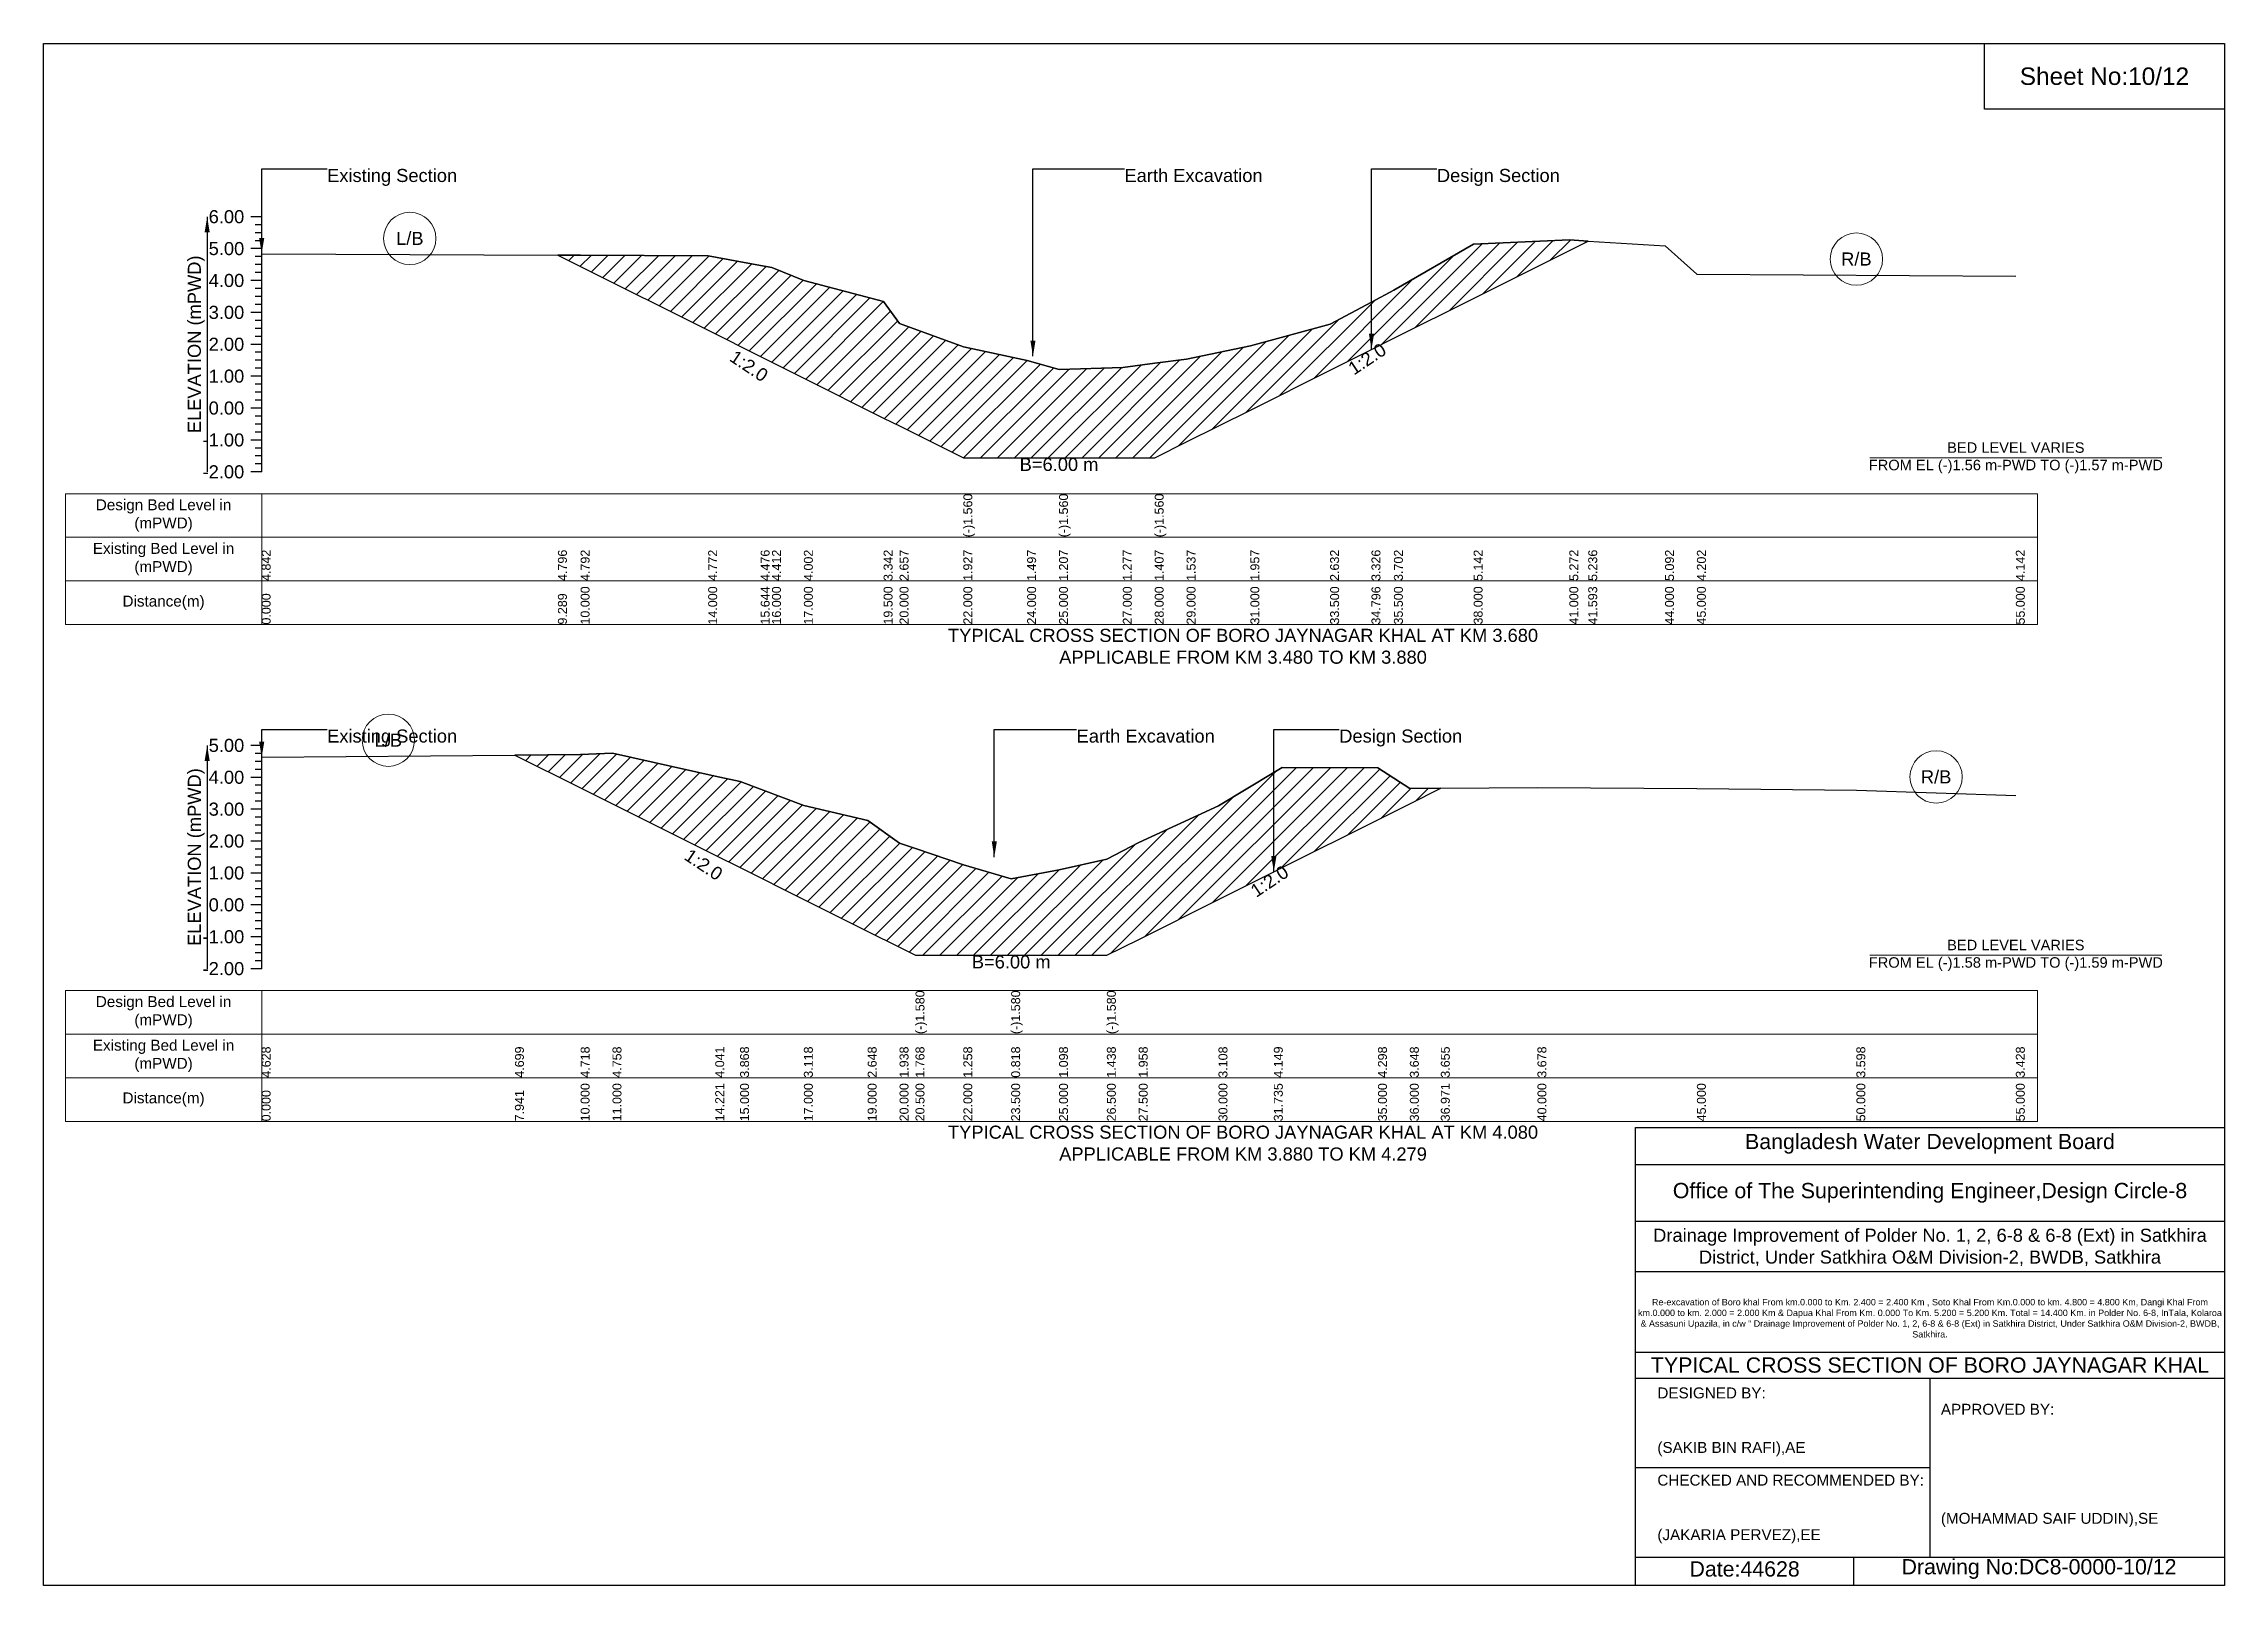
# Model space of a CAD drawing. Header units: inches. Extents: x 91000 to 268000, y -5656 to 20000.
# Drawn here: x 190000 to 198000, y -5656 to 0 of the extents above; entities that cross this region are included whole.
import ezdxf

# ---------------------------------------------------------------- set-up
doc = ezdxf.new("R2010")
doc.units = ezdxf.units.IN
doc.header["$LTSCALE"] = 7
doc.header["$MEASUREMENT"] = 0
for name, color, linetype, lineweight in [('Cross section Data Border', 7, 'Continuous', 9), ('Cross Section Labels', 7, 'Continuous', 9), ('Existing_Bed_Level for Xsection', 7, 'Continuous', 25)]:
    doc.layers.add(name, color=color, linetype=linetype, lineweight=lineweight)
doc.styles.get("Standard").update_dxf_attribs({"font": 'arial.ttf'})
doc.dimstyles.get("Standard").update_dxf_attribs({"dimtxt": 0.18, "dimasz": 0.18, "dimexe": 0.18, "dimexo": 0.0625, "dimgap": 0.09, "dimtad": 0, "dimtih": 1, "dimtoh": 1, "dimdec": 4, "dimzin": 0, "dimdsep": 46, "dimtxsty": 'Standard', "dimcen": 0.09, "dimadec": 0, "dimazin": 0, "dimtfac": 1, "dimtdec": 4, "dimtofl": 0, "dimtmove": 0, "dimatfit": 3, "dimfxl": 1, "dimtolj": 1, "dimtzin": 0, "dimarcsym": 0})

msp = doc.modelspace()

# ---------------------------------------------------------------- texts
at = {"attachment_point": 5}
for s, insert, char_height in [('Sheet No:10/12', (197560, -120), 64), ('Bangladesh Water Development Board', (196920, -4036), 56), ('Office of The Superintending Engineer,Design Circle-8', (196920, -4216), 56)]:
    msp.add_mtext(s, dxfattribs=dict(at, insert=insert, char_height=char_height))
for s, insert, char_height, width, attachment_point in [('Drainage Improvement of Polder No. 1, 2, 6-8 & 6-8 (Ext) in Satkhira District, Under Satkhira O&M Division-2, BWDB, Satkhira', (196920, -4416), 48, 2240, 5), ('Re-excavation of Boro khal From km.0.000 to Km. 2.400 = 2.400 Km , Soto Khal From Km.0.000 to km. 4.800 = 4.800 Km, Dangi Khal From km.0.000 to km. 2.000 = 2.000 Km & Dapua Khal From Km. 0.000 To Km. 5.200 = 5.200 Km. Total = 14.400 Km. in Polder No. 6-8, InTala, Kolaroa & Assasuni Upazila, in c/w “ Drainage Improvement of Polder No. 1, 2, 6-8 & 6-8 (Ext) in Satkhira District, Under Satkhira O&M Division-2, BWDB, Satkhira.', (196920, -4676), 23.565, 2160, 5), ('TYPICAL CROSS SECTION OF BORO JAYNAGAR KHAL', (196920, -4848), 56, 2240, 5), ('DESIGNED BY:^J^J^J(SAKIB BIN RAFI),AE', (195920, -5056), 40, 1120, 4), ('APPROVED BY:^J^J^J^J^J^J(MOHAMMAD SAIF UDDIN),SE', (196960, -5216), 40, 1120, 4), ('CHECKED AND RECOMMENDED BY:^J^J^J(JAKARIA PERVEZ),EE', (195920, -5376), 40, 1120, 4), ('Date:44628', (196240, -5596), 56, 1120, 5), ('Drawing No:DC8-0000-10/12', (197320, -5596), 56, 1760, 5)]:
    msp.add_mtext(s, dxfattribs=dict(insert=insert, char_height=char_height, width=width, attachment_point=attachment_point))
at = {"layer": 'Cross section Data Border', "char_height": 40, "width": 640, "attachment_point": 5}
for s, insert in [('Design Bed Level in (mPWD)', (190440, -1731.2)), ('Existing Bed Level in (mPWD)', (190440, -1891.2)), ('Distance(m)', (190440, -2051.2)), ('Design Bed Level in (mPWD)', (190440, -3553.7)), ('Existing Bed Level in (mPWD)', (190440, -3713.7)), ('Distance(m)', (190440, -3873.7))]:
    msp.add_mtext(s, dxfattribs=dict(at, insert=insert))
at = {"layer": 'Cross Section Labels'}
for s, insert, char_height, attachment_point in [('Existing Section', (191040, -459.7), 48, 1), ('Earth Excavation', (193965, -459.7), 48, 1), ('Design Section', (195111.2, -459.7), 48, 1), ('L/B', (191343.4, -714.9), 48, 5), ('R/B', (196650, -790.6), 48, 5), ('B=6.00 m', (193725, -1519.7), 48, 2), ('BED LEVEL VARIES ^JFROM EL (-)1.56 m-PWD TO (-)1.57 m-PWD', (197235, -1519.7), 38.4, 5), ('TYPICAL CROSS SECTION OF BORO JAYNAGAR KHAL AT KM 3.680^JAPPLICABLE FROM KM 3.480 TO KM 3.880', (194400, -2211.2), 48, 5), ('Existing Section', (191040, -2516.2), 48, 1), ('L/B', (191264.6, -2555.5), 48, 5), ('Earth Excavation', (193789.5, -2516.2), 48, 1), ('Design Section', (194753, -2516.2), 48, 1), ('R/B', (196942.5, -2690.2), 48, 5), ('B=6.00 m', (193549.5, -3344.6), 48, 2), ('BED LEVEL VARIES ^JFROM EL (-)1.58 m-PWD TO (-)1.59 m-PWD', (197235, -3344.6), 38.4, 5), ('TYPICAL CROSS SECTION OF BORO JAYNAGAR KHAL AT KM 4.080^JAPPLICABLE FROM KM 3.880 TO KM 4.279', (194400, -4033.7), 48, 5)]:
    msp.add_mtext(s, dxfattribs=dict(at, insert=insert, char_height=char_height, attachment_point=attachment_point))
at = {"layer": 'Cross Section Labels', "char_height": 48, "attachment_point": 2}
for insert, rotation in [((194841.9, -1136.8), 33.69007), ((192601.1, -1162.6), 326.30993), ((192434.6, -2991.8), 326.30993), ((194483.8, -3052.9), 33.69007)]:
    msp.add_mtext('1:2.0', dxfattribs=dict(at, insert=insert, rotation=rotation))
at = {"layer": 'Existing_Bed_Level for Xsection', "char_height": 48, "attachment_point": 6}
for s, insert in [('6.00', (190736, -635.2)), ('5.00', (190736, -752.2)), ('4.00', (190736, -869.2)), ('3.00', (190736, -986.2)), ('2.00', (190736, -1103.2)), ('1.00', (190736, -1220.2)), ('0.00', (190736, -1337.2)), ('-1.00', (190736, -1454.2)), ('-2.00', (190736, -1571.2)), ('5.00', (190736, -2574.7)), ('4.00', (190736, -2691.7)), ('3.00', (190736, -2808.7)), ('2.00', (190736, -2925.7)), ('1.00', (190736, -3042.7)), ('0.00', (190736, -3159.7)), ('-1.00', (190736, -3276.7)), ('-2.00', (190736, -3393.7))]:
    msp.add_mtext(s, dxfattribs=dict(at, insert=insert))
at = {"layer": 'Existing_Bed_Level for Xsection', "rotation": 90}
for s, insert, char_height, attachment_point in [('ELEVATION (mPWD)', (190560, -1103.2), 48, 5), ('(-)1.560', (193374, -1811.2), 32.8, 1), ('(-)1.560', (193725, -1811.2), 32.8, 1), ('(-)1.560', (194076, -1811.2), 32.8, 1), ('4.842', (190800, -1971.2), 32.8, 1), ('4.796', (191886.8, -1971.2), 32.8, 1), ('4.792', (191970, -1971.2), 32.8, 1), ('4.772', (192438, -1971.2), 32.8, 1), ('4.476', (192630.4, -1971.2), 32.8, 1), ('4.412', (192672, -1971.2), 32.8, 1), ('4.002', (192789, -1971.2), 32.8, 1), ('3.342', (193081.5, -1971.2), 32.8, 1), ('2.657', (193140, -1971.2), 32.8, 1), ('1.927', (193374, -1971.2), 32.8, 1), ('1.497', (193608, -1971.2), 32.8, 1), ('1.207', (193725, -1971.2), 32.8, 1), ('1.277', (193959, -1971.2), 32.8, 1), ('1.407', (194076, -1971.2), 32.8, 1), ('1.537', (194193, -1971.2), 32.8, 1), ('1.957', (194427, -1971.2), 32.8, 1), ('2.632', (194719.5, -1971.2), 32.8, 1), ('3.326', (194871.2, -1971.2), 32.8, 1), ('3.702', (194953.5, -1971.2), 32.8, 1), ('5.142', (195246, -1971.2), 32.8, 1), ('5.272', (195597, -1971.2), 32.8, 1), ('5.236', (195666.4, -1971.2), 32.8, 1), ('5.092', (195948, -1971.2), 32.8, 1), ('4.202', (196065, -1971.2), 32.8, 1), ('4.142', (197235, -1971.2), 32.8, 1), ('10.000', (191970, -2131.2), 32.8, 1), ('14.000', (192438, -2131.2), 32.8, 1), ('15.644', (192630.4, -2131.2), 32.8, 1), ('16.000', (192672, -2131.2), 32.8, 1), ('17.000', (192789, -2131.2), 32.8, 1), ('19.500', (193081.5, -2131.2), 32.8, 1), ('20.000', (193140, -2131.2), 32.8, 1), ('22.000', (193374, -2131.2), 32.8, 1), ('24.000', (193608, -2131.2), 32.8, 1), ('25.000', (193725, -2131.2), 32.8, 1), ('27.000', (193959, -2131.2), 32.8, 1), ('28.000', (194076, -2131.2), 32.8, 1), ('29.000', (194193, -2131.2), 32.8, 1), ('31.000', (194427, -2131.2), 32.8, 1), ('33.500', (194719.5, -2131.2), 32.8, 1), ('34.796', (194871.2, -2131.2), 32.8, 1), ('35.500', (194953.5, -2131.2), 32.8, 1), ('38.000', (195246, -2131.2), 32.8, 1), ('41.000', (195597, -2131.2), 32.8, 1), ('41.593', (195666.4, -2131.2), 32.8, 1), ('44.000', (195948, -2131.2), 32.8, 1), ('45.000', (196065, -2131.2), 32.8, 1), ('55.000', (197235, -2131.2), 32.8, 1), ('0.000', (190800, -2131.2), 32.8, 1), ('9.289', (191886.8, -2131.2), 32.8, 1), ('ELEVATION (mPWD)', (190560, -2984.2), 48, 5), ('(-)1.580', (193198.5, -3633.7), 32.8, 1), ('(-)1.580', (193549.5, -3633.7), 32.8, 1), ('(-)1.580', (193900.5, -3633.7), 32.8, 1), ('4.628', (190800, -3793.7), 32.8, 1), ('4.699', (191729.1, -3793.7), 32.8, 1), ('4.718', (191970, -3793.7), 32.8, 1), ('4.758', (192087, -3793.7), 32.8, 1), ('4.041', (192463.8, -3793.7), 32.8, 1), ('3.868', (192555, -3793.7), 32.8, 1), ('3.118', (192789, -3793.7), 32.8, 1), ('2.648', (193023, -3793.7), 32.8, 1), ('1.938', (193140, -3793.7), 32.8, 1), ('1.768', (193198.5, -3793.7), 32.8, 1), ('1.258', (193374, -3793.7), 32.8, 1), ('0.818', (193549.5, -3793.7), 32.8, 1), ('1.098', (193725, -3793.7), 32.8, 1), ('1.438', (193900.5, -3793.7), 32.8, 1), ('1.958', (194017.5, -3793.7), 32.8, 1), ('3.108', (194310, -3793.7), 32.8, 1), ('4.149', (194513, -3793.7), 32.8, 1), ('4.298', (194895, -3793.7), 32.8, 1), ('3.648', (195012, -3793.7), 32.8, 1), ('3.655', (195125.6, -3793.7), 32.8, 1), ('3.678', (195480, -3793.7), 32.8, 1), ('3.598', (196650, -3793.7), 32.8, 1), ('3.428', (197235, -3793.7), 32.8, 1), ('10.000', (191970, -3953.7), 32.8, 1), ('11.000', (192087, -3953.7), 32.8, 1), ('14.221', (192463.8, -3953.7), 32.8, 1), ('15.000', (192555, -3953.7), 32.8, 1), ('17.000', (192789, -3953.7), 32.8, 1), ('19.000', (193023, -3953.7), 32.8, 1), ('20.000', (193140, -3953.7), 32.8, 1), ('20.500', (193198.5, -3953.7), 32.8, 1), ('22.000', (193374, -3953.7), 32.8, 1), ('23.500', (193549.5, -3953.7), 32.8, 1), ('25.000', (193725, -3953.7), 32.8, 1), ('26.500', (193900.5, -3953.7), 32.8, 1), ('27.500', (194017.5, -3953.7), 32.8, 1), ('30.000', (194310, -3953.7), 32.8, 1), ('31.735', (194513, -3953.7), 32.8, 1), ('35.000', (194895, -3953.7), 32.8, 1), ('36.000', (195012, -3953.7), 32.8, 1), ('36.971', (195125.6, -3953.7), 32.8, 1), ('40.000', (195480, -3953.7), 32.8, 1), ('45.000', (196065, -3953.7), 32.8, 1), ('50.000', (196650, -3953.7), 32.8, 1), ('55.000', (197235, -3953.7), 32.8, 1), ('0.000', (190800, -3953.7), 32.8, 1), ('7.941', (191729.1, -3953.7), 32.8, 1)]:
    msp.add_mtext(s, dxfattribs=dict(at, insert=insert, char_height=char_height, attachment_point=attachment_point))

# ---------------------------------------------------------------- hatches: boundary and pattern name
at = {"layer": 'Existing_Bed_Level for Xsection'}
h = msp.add_hatch(dxfattribs=at)
h.set_pattern_fill('ANSI31', color=256, scale=351, style=0)
h.paths.add_polyline_path([(191886.8, -776.1), (191970, -817.7), (192438, -1051.7), (192630.4, -1147.9), (192672, -1168.7), (192789, -1227.2), (193081.5, -1373.5), (193140, -1402.7), (193374, -1519.7), (193608, -1519.7), (193725, -1519.7), (193959, -1519.7), (194076, -1519.7), (194193, -1461.2), (194427, -1344.2), (194719.5, -1198), (194871.2, -1122.1), (194953.5, -1081), (195246, -934.7), (195597, -759.2), (195666.4, -724.6), (195597, -720.4), (195246, -735.6), (194953.5, -904.1), (194871.2, -948.1), (194719.5, -1029.3), (194427, -1108.2), (194193, -1157.4), (194076, -1172.6), (193959, -1187.8), (193725, -1196), (193608, -1162.1), (193374, -1111.8), (193140, -1026.3), (193081.5, -946.2), (192789, -869), (192672, -821), (192630.4, -813.5), (192438, -778.9), (191970, -776.6)])
h = msp.add_hatch(dxfattribs=at)
h.set_pattern_fill('ANSI31', color=256, scale=351, style=0)
h.paths.add_polyline_path([(191729.1, -2609.9), (191970, -2730.3), (192087, -2788.8), (192463.8, -2977.2), (192555, -3022.8), (192789, -3139.8), (193023, -3256.8), (193140, -3315.3), (193198.5, -3344.6), (193374, -3344.6), (193549.5, -3344.6), (193725, -3344.6), (193900.5, -3344.6), (194017.5, -3286.1), (194310, -3139.8), (194513, -3038.3), (194544, -3022.8), (194895, -2847.3), (195012, -2788.8), (195125.6, -2732), (195012, -2732.9), (194895, -2656.8), (194544, -2655.7), (194513, -2674.3), (194310, -2796.1), (194017.5, -2930.6), (193900.5, -2991.5), (193725, -3031.2), (193549.5, -3064), (193374, -3012.5), (193198.5, -2952.8), (193140, -2933), (193023, -2849.9), (192789, -2794.9), (192555, -2707.2), (192463.8, -2686.9), (192087, -2603), (191970, -2607.7)])

# ---------------------------------------------------------------- linework, layer by layer
for points in [[(190000, 0), (198000, 0), (198000, -5656), (190000, -5656)], [(197120, 0), (198000, 0), (198000, -240), (197120, -240)]]:
    msp.add_lwpolyline(points, close=True)
for points in [[(195840, -5656), (195840, -3976), (198000, -3976)], [(195840, -4112), (198000, -4112)], [(195840, -4320), (198000, -4320)], [(195840, -4504), (198000, -4504)], [(195840, -4800), (198000, -4800)], [(195840, -4896), (198000, -4896)], [(196920, -4896), (196920, -5552)], [(195840, -5224), (196920, -5224)], [(195840, -5552), (198000, -5552)], [(196640, -5552), (196640, -5656)]]:
    msp.add_lwpolyline(points)
at = {"layer": 'Cross section Data Border'}
for points in [[(190080, -1651.2), (197315, -1651.2), (197315, -2131.2), (190080, -2131.2)], [(190080, -3473.7), (197315, -3473.7), (197315, -3953.7), (190080, -3953.7)]]:
    msp.add_lwpolyline(points, close=True, dxfattribs=at)
for points in [[(190800, -1651.2), (190800, -2131.2)], [(190080, -1811.2), (197315, -1811.2)], [(190080, -1971.2), (197315, -1971.2)], [(190800, -3473.7), (190800, -3953.7)], [(190080, -3633.7), (197315, -3633.7)], [(190080, -3793.7), (197315, -3793.7)]]:
    msp.add_lwpolyline(points, dxfattribs=at)
at = {"layer": 'Cross Section Labels'}
for points in [[(196699.2, -1519.7), (197770.8, -1519.7)], [(196699.2, -3344.6), (197770.8, -3344.6)]]:
    msp.add_lwpolyline(points, dxfattribs=at)
for centre in [(191343.4, -714.9), (196650, -790.6), (191264.6, -2555.5), (196942.5, -2690.2)]:
    msp.add_circle(centre, 96, dxfattribs=at)
at = {"layer": 'Existing_Bed_Level for Xsection'}
for points in [[(190800, -635.2), (190760, -635.2)], [(190800, -1571.2), (190800, -1454.2), (190800, -1337.2), (190800, -1220.2), (190800, -1103.2), (190800, -986.2), (190800, -869.2), (190800, -752.2), (190800, -635.2)], [(190800, -664.5), (190776, -664.5)], [(190800, -693.7), (190776, -693.7)], [(190800, -752.2), (190760, -752.2)], [(190800, -723), (190776, -723)], [(190800, -781.5), (190776, -781.5)], [(190800, -770.7), (191886.8, -776.1), (191970, -776.6), (192438, -778.9), (192630.4, -813.5), (192672, -821), (192789, -869), (193081.5, -946.2), (193140, -1026.3), (193374, -1111.8), (193374, -1111.8), (193608, -1162.1), (193725, -1196), (193725, -1196), (193959, -1187.8), (194076, -1172.6), (194076, -1172.6), (194193, -1157.4), (194427, -1108.2), (194719.5, -1029.3), (194871.2, -948.1), (194953.5, -904.1), (195246, -735.6), (195597, -720.4), (195666.4, -724.6), (195948, -741.5), (196065, -845.6), (197235, -852.6)], [(190800, -869.2), (190760, -869.2)], [(190800, -810.7), (190776, -810.7)], [(190800, -840), (190776, -840)], [(190800, -898.5), (190776, -898.5)], [(190800, -927.7), (190776, -927.7)], [(190800, -957), (190776, -957)], [(190800, -986.2), (190760, -986.2)], [(190800, -1015.5), (190776, -1015.5)], [(190800, -1103.2), (190760, -1103.2)], [(190800, -1044.7), (190776, -1044.7)], [(190800, -1074), (190776, -1074)], [(190800, -1132.5), (190776, -1132.5)], [(190800, -1161.7), (190776, -1161.7)], [(190800, -1191), (190776, -1191)], [(190800, -1220.2), (190760, -1220.2)], [(190800, -1249.5), (190776, -1249.5)], [(190800, -1278.7), (190776, -1278.7)], [(190800, -1337.2), (190760, -1337.2)], [(190800, -1308), (190776, -1308)], [(190800, -1366.5), (190776, -1366.5)], [(190800, -1395.7), (190776, -1395.7)], [(190800, -1425), (190776, -1425)], [(190800, -1454.2), (190760, -1454.2)], [(190800, -1483.5), (190776, -1483.5)], [(190800, -1512.7), (190776, -1512.7)], [(190800, -1571.2), (190760, -1571.2)], [(190800, -1542), (190776, -1542)], [(190800, -2574.7), (190760, -2574.7)], [(190800, -2604), (190776, -2604)], [(190800, -2633.2), (190776, -2633.2)], [(190800, -3393.7), (190800, -3276.7), (190800, -3159.7), (190800, -3042.7), (190800, -2925.7), (190800, -2808.7), (190800, -2691.7), (190800, -2574.7)], [(190800, -2618.2), (191729.1, -2609.9), (191970, -2607.7), (192087, -2603), (192463.8, -2686.9), (192555, -2707.2), (192789, -2794.9), (193023, -2849.9), (193140, -2933), (193198.5, -2952.8), (193198.5, -2952.8), (193374, -3012.5), (193549.5, -3064), (193549.5, -3064), (193725, -3031.2), (193900.5, -2991.5), (193900.5, -2991.5), (194017.5, -2930.6), (194310, -2796.1), (194513, -2674.3), (194544, -2655.7), (194895, -2656.8), (195012, -2732.9), (195125.6, -2732), (195480, -2729.4), (196065, -2732.9), (196650, -2738.7), (197235, -2758.6)], [(190800, -2691.7), (190760, -2691.7)], [(190800, -2662.5), (190776, -2662.5)], [(190800, -2721), (190776, -2721)], [(190800, -2750.2), (190776, -2750.2)], [(190800, -2779.5), (190776, -2779.5)], [(190800, -2808.7), (190760, -2808.7)], [(190800, -2838), (190776, -2838)], [(190800, -2867.2), (190776, -2867.2)], [(190800, -2925.7), (190760, -2925.7)], [(190800, -2896.5), (190776, -2896.5)], [(190800, -2955), (190776, -2955)], [(190800, -2984.2), (190776, -2984.2)], [(190800, -3013.5), (190776, -3013.5)], [(190800, -3042.7), (190760, -3042.7)], [(190800, -3072), (190776, -3072)], [(190800, -3101.2), (190776, -3101.2)], [(190800, -3159.7), (190760, -3159.7)], [(190800, -3130.5), (190776, -3130.5)], [(190800, -3189), (190776, -3189)], [(190800, -3276.7), (190760, -3276.7)], [(190800, -3218.2), (190776, -3218.2)], [(190800, -3247.5), (190776, -3247.5)], [(190800, -3306), (190776, -3306)], [(190800, -3335.2), (190776, -3335.2)], [(190800, -3393.7), (190760, -3393.7)], [(190800, -3364.5), (190776, -3364.5)]]:
    msp.add_lwpolyline(points, dxfattribs=at)
for points in [[(191886.8, -776.1), (191886.8, -776.1), (191970, -817.7), (192438, -1051.7), (192630.4, -1147.9), (192672, -1168.7), (192789, -1227.2), (193081.5, -1373.5), (193140, -1402.7), (193374, -1519.7), (193374, -1519.7), (193608, -1519.7), (193725, -1519.7), (193725, -1519.7), (193959, -1519.7), (194076, -1519.7), (194076, -1519.7), (194193, -1461.2), (194427, -1344.2), (194719.5, -1198), (194871.2, -1122.1), (194953.5, -1081), (195246, -934.7), (195597, -759.2), (195666.4, -724.6), (195666.4, -724.6), (195666.4, -724.6), (195597, -720.4), (195246, -735.6), (194953.5, -904.1), (194871.2, -948.1), (194719.5, -1029.3), (194427, -1108.2), (194193, -1157.4), (194076, -1172.6), (194076, -1172.6), (193959, -1187.8), (193725, -1196), (193725, -1196), (193608, -1162.1), (193374, -1111.8), (193374, -1111.8), (193140, -1026.3), (193081.5, -946.2), (192789, -869), (192672, -821), (192630.4, -813.5), (192438, -778.9), (191970, -776.6), (191886.8, -776.1)], [(191729.1, -2609.9), (191729.1, -2609.9), (191970, -2730.3), (192087, -2788.8), (192463.8, -2977.2), (192555, -3022.8), (192789, -3139.8), (193023, -3256.8), (193140, -3315.3), (193198.5, -3344.6), (193198.5, -3344.6), (193374, -3344.6), (193549.5, -3344.6), (193549.5, -3344.6), (193725, -3344.6), (193900.5, -3344.6), (193900.5, -3344.6), (194017.5, -3286.1), (194310, -3139.8), (194513, -3038.3), (194544, -3022.8), (194895, -2847.3), (195012, -2788.8), (195125.6, -2732), (195125.6, -2732), (195125.6, -2732), (195012, -2732.9), (194895, -2656.8), (194544, -2655.7), (194513, -2674.3), (194310, -2796.1), (194017.5, -2930.6), (193900.5, -2991.5), (193900.5, -2991.5), (193725, -3031.2), (193549.5, -3064), (193549.5, -3064), (193374, -3012.5), (193198.5, -2952.8), (193198.5, -2952.8), (193140, -2933), (193023, -2849.9), (192789, -2794.9), (192555, -2707.2), (192463.8, -2686.9), (192087, -2603), (191970, -2607.7), (191729.1, -2609.9)]]:
    msp.add_lwpolyline(points, close=True, dxfattribs=at)

msp.set_redraw_order([(e.dxf.handle, doc.entitydb.next_handle()) for e in msp.query("TEXT MTEXT ATTDEF DIMENSION ARC_DIMENSION")])  # texts and dimensions are drawn at this point

# ---------------------------------------------------------------- leaders
at = {"layer": 'Cross Section Labels', "annotation_type": 0, "has_hookline": 1, "hookline_direction": 0}
for points, text_width in [([(190800, -770.7), (190800, -459.7), (191039.9, -459.7)], 467.2), ([(193629.3, -1146.9), (193629.3, -459.7), (193964.9, -459.7)], 497), ([(194871.2, -1122.1), (194871.2, -459.7), (195111.1, -459.7)], 441.2), ([(190800, -2618.2), (190800, -2516.2), (191039.9, -2516.2)], 467.2), ([(193487.5, -2984.2), (193487.5, -2516.2), (193789.4, -2516.2)], 497), ([(194513, -3038.3), (194513, -2516.2), (194752.9, -2516.2)], 441.2)]:
    msp.add_leader(points, dimstyle='Standard', override={"dimasz": 57.6}, dxfattribs=dict(at, text_width=text_width))
at = {"layer": 'Existing_Bed_Level for Xsection'}
for points in [[(190600, -635.2), (190600, -1571.2)], [(190600, -2574.7), (190600, -3393.7)]]:
    msp.add_leader(points, dimstyle='Standard', override={"dimasz": 57.6}, dxfattribs=at)

doc.saveas('drawing.dxf')
